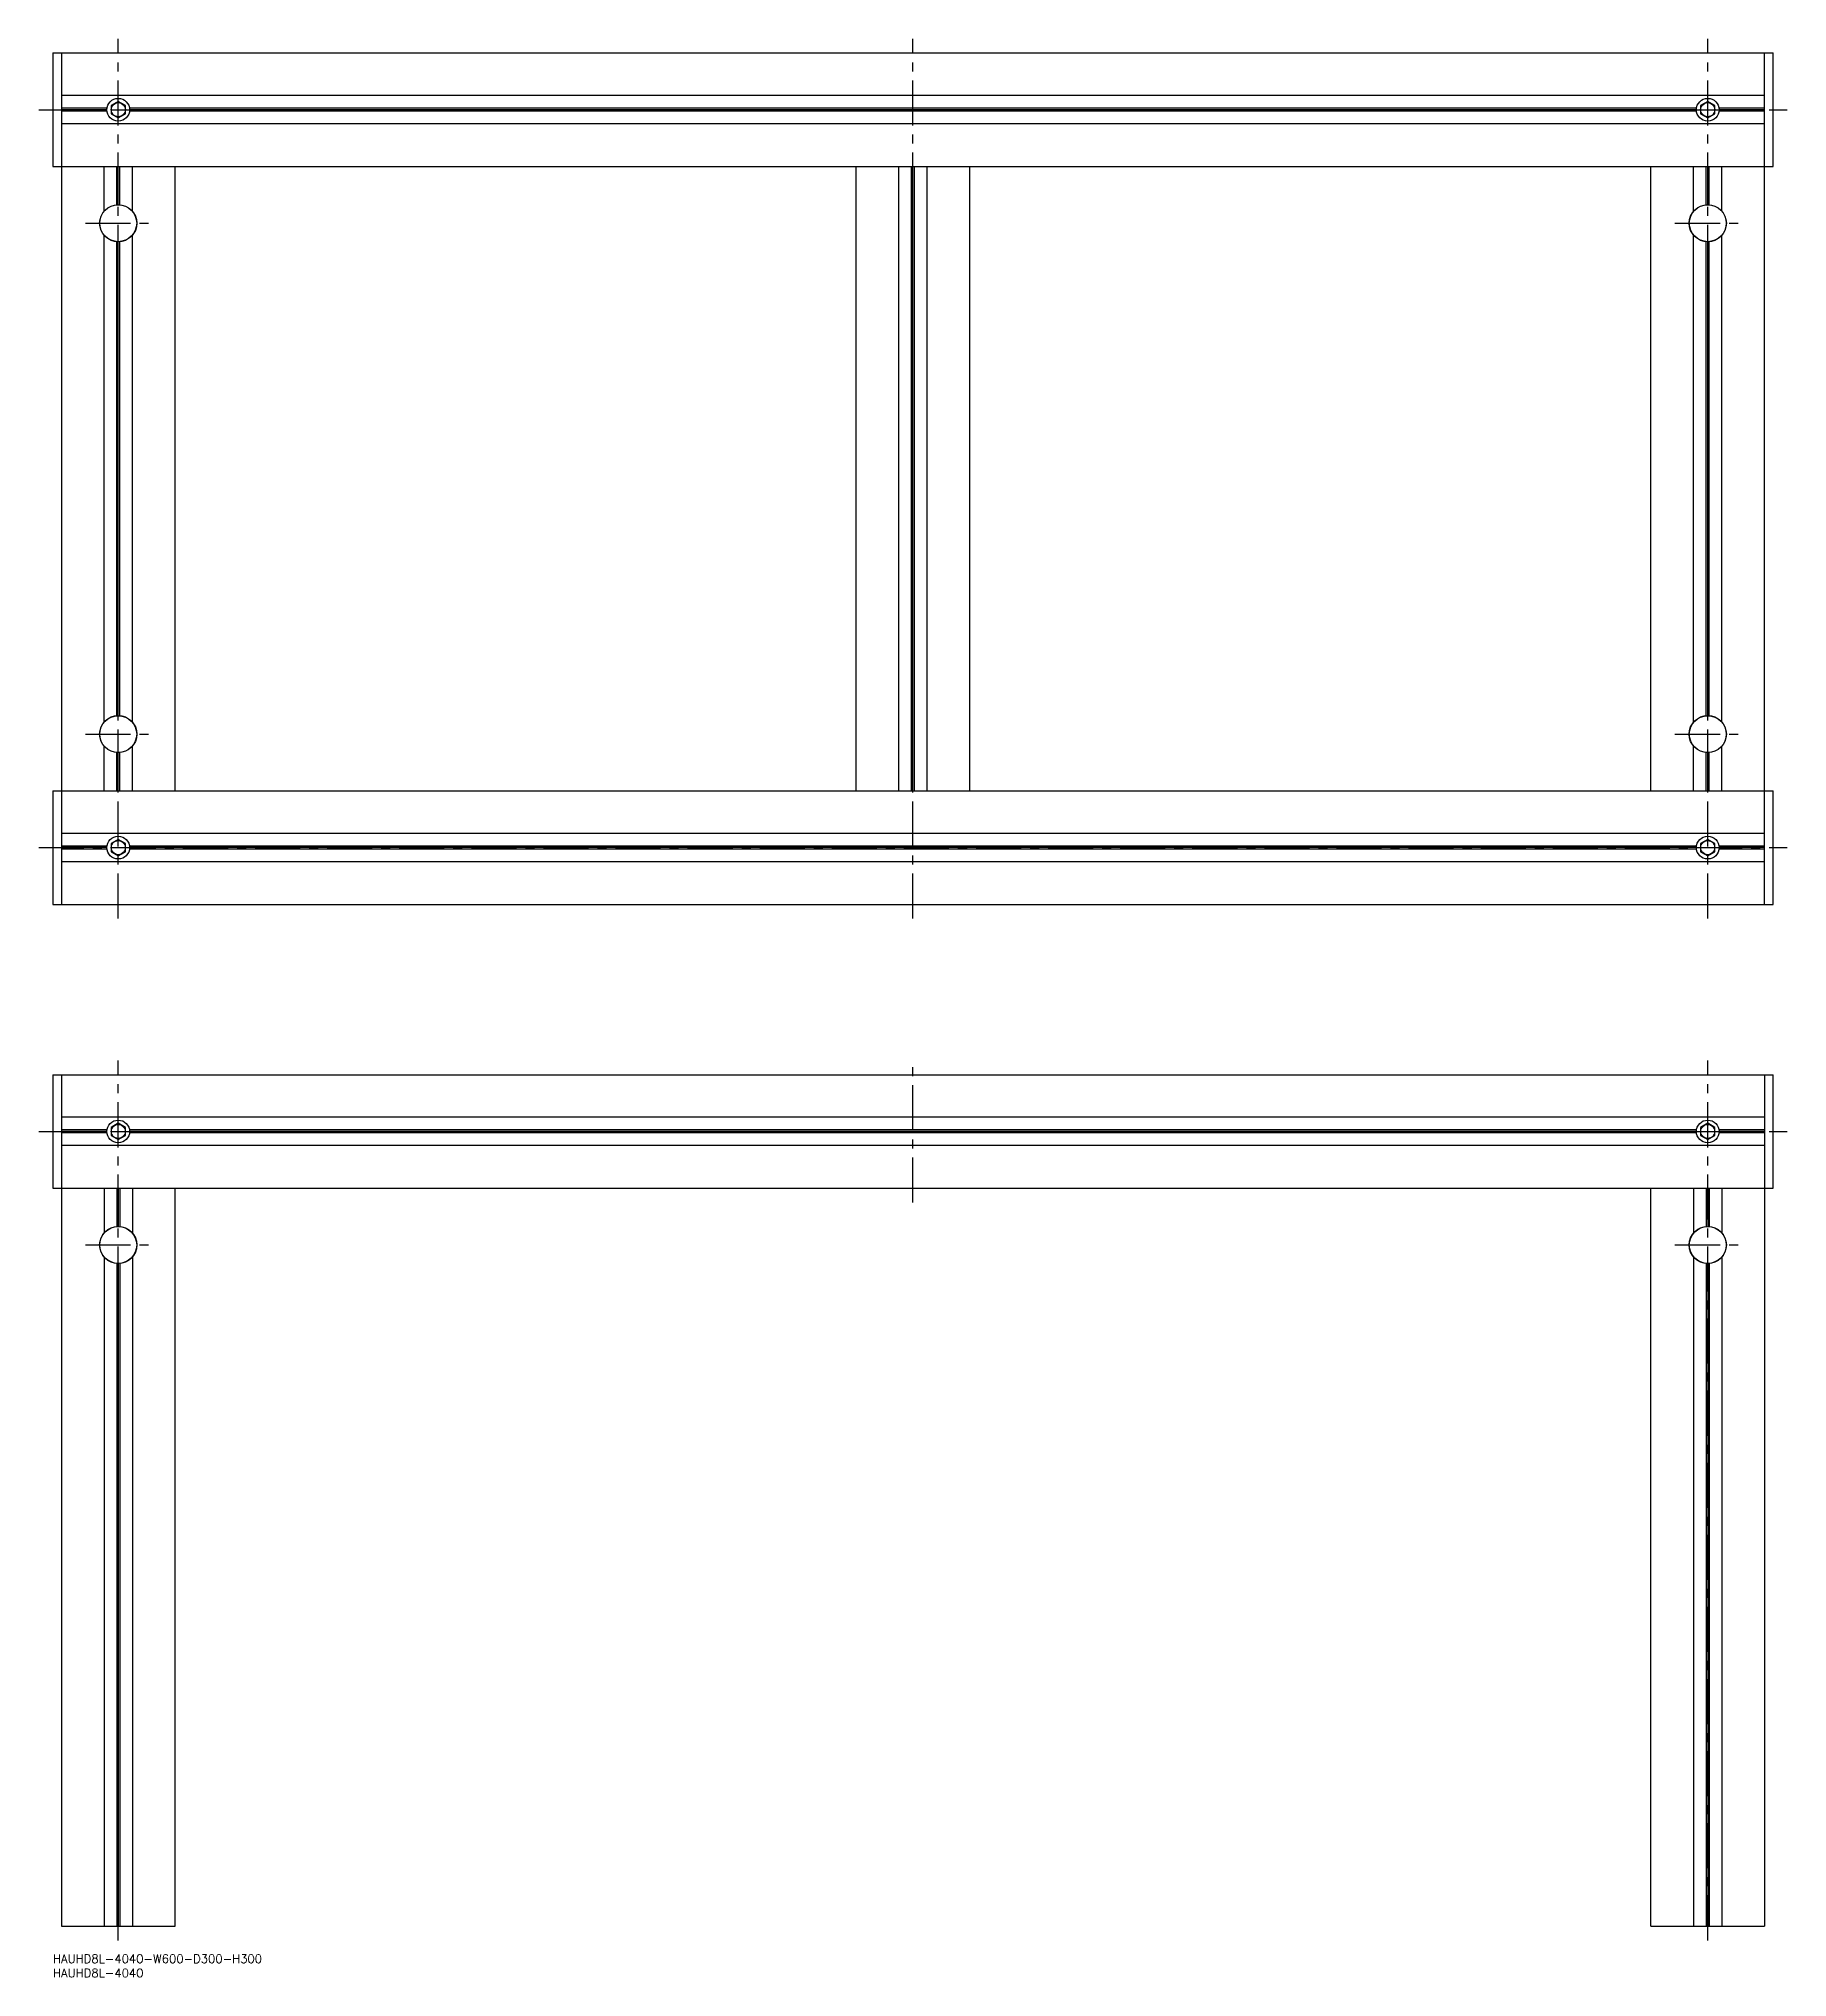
# Model space of a CAD drawing. Extents: x -5 to 1071, y -8 to 675.
# Drawn here: x -5 to 611, y -8 to 675 of the extents above; entities that cross this region are included whole.
import ezdxf

# ---------------------------------------------------------------- set-up
doc = ezdxf.new("R2010")
doc.units = 0
doc.header["$LTSCALE"] = 0.5
doc.linetypes.add('CENTER', pattern=[50.8, 31.75, -6.35, 6.35, -6.35])
for name, color, linetype in [('MSM_CENTER', 1, 'CENTER'), ('MSM_CONTINUOUS', 7, 'CONTINUOUS'), ('MSM_NARROW', 5, 'CONTINUOUS'), ('MSM_PART_NUMBER', 7, 'CONTINUOUS')]:
    doc.layers.add(name, color=color, linetype=linetype)
doc.styles.get("Standard").update_dxf_attribs({"font": 'txt.shx', "height": 3, "bigfont": 'bigfont.shx'})

# ---------------------------------------------------------------- blocks, each defined once
blk = doc.blocks.new('*U8')
at = {"layer": 'MSM_PART_NUMBER'}
blk.add_text('HAUHD8L-4040-W600-D300-H300', height=3, dxfattribs=at).set_placement((0, -3))
blk = doc.blocks.new('*U9')
at = {"layer": 'MSM_PART_NUMBER'}
blk.add_text('HAUHD8L-4040', height=3, dxfattribs=at).set_placement((0, -8))

msp = doc.modelspace()

# ---------------------------------------------------------------- linework, layer by layer
at = {"layer": 'MSM_CENTER'}
for p, q in [((23, 365), (23, 675)), ((303, 365), (303, 675)), ((583, 365), (583, 675)), ((-5, 650), (611, 650)), ((11.45, 610), (34.55, 610)), ((571.45, 610), (594.55, 610)), ((11.45, 430), (34.55, 430)), ((571.45, 430), (594.55, 430)), ((-5, 390), (611, 390)), ((23, 5), (23, 315)), ((303, 265), (303, 315)), ((583, 5), (583, 315)), ((-5, 290), (611, 290)), ((11.45, 250), (34.55, 250)), ((571.45, 250), (594.55, 250))]:
    msp.add_line(p, q, dxfattribs=at)
at = {"layer": 'MSM_CONTINUOUS'}
for p, q in [((0, 670), (0, 630)), ((0, 670), (606, 670)), ((3, 670), (3, 370)), ((603, 370), (603, 670)), ((606, 630), (606, 670)), ((603, 655), (3, 655)), ((19.03, 650.52), (3, 650.52)), ((19, 650), (3, 650)), ((19.03, 649.48), (3, 649.48)), ((23, 652.89), (20.5, 651.44)), ((20.5, 651.44), (20.5, 648.56)), ((25.5, 651.44), (23, 652.89)), ((25.5, 648.56), (25.5, 651.44)), ((579.03, 650.52), (26.97, 650.52)), ((579.03, 649.48), (26.97, 649.48)), ((579, 650), (27, 650)), ((583, 652.89), (580.5, 651.44)), ((580.5, 651.44), (580.5, 648.56)), ((585.5, 651.44), (583, 652.89)), ((585.5, 648.56), (585.5, 651.44)), ((603, 650.52), (586.97, 650.52)), ((603, 649.48), (586.97, 649.48)), ((603, 650), (587, 650)), ((603, 645), (3, 645)), ((20.5, 648.56), (23, 647.11)), ((23, 647.11), (25.5, 648.56)), ((580.5, 648.56), (583, 647.11)), ((583, 647.11), (585.5, 648.56)), ((0, 630), (606, 630)), ((18, 614.23), (18, 630)), ((22.48, 616.53), (22.48, 630)), ((23, 616.55), (23, 630)), ((23.52, 616.53), (23.52, 630)), ((28, 614.23), (28, 630)), ((43, 410), (43, 630)), ((283, 410), (283, 630)), ((298, 410), (298, 630)), ((302.48, 410), (302.48, 630)), ((303, 410), (303, 630)), ((303.52, 410), (303.52, 630)), ((308, 410), (308, 630)), ((323, 410), (323, 630)), ((563, 410), (563, 630)), ((578, 614.23), (578, 630)), ((582.48, 616.53), (582.48, 630)), ((583, 616.55), (583, 630)), ((583.52, 616.53), (583.52, 630)), ((588, 614.23), (588, 630)), ((19, 615.19), (19, 615.12)), ((27, 615.12), (27, 615.19)), ((579, 615.19), (579, 615.12)), ((587, 615.12), (587, 615.19)), ((18, 434.23), (18, 605.77)), ((19, 604.88), (19, 604.81)), ((22.48, 436.53), (22.48, 603.47)), ((23, 436.55), (23, 603.45)), ((23.52, 436.53), (23.52, 603.47)), ((27, 604.81), (27, 604.88)), ((28, 434.23), (28, 605.77)), ((578, 434.23), (578, 605.77)), ((579, 604.88), (579, 604.81)), ((582.48, 436.53), (582.48, 603.47)), ((583, 436.55), (583, 603.45)), ((583.52, 436.53), (583.52, 603.47)), ((587, 604.81), (587, 604.88)), ((588, 434.23), (588, 605.77)), ((19, 435.19), (19, 435.12)), ((27, 435.12), (27, 435.19)), ((579, 435.19), (579, 435.12)), ((587, 435.12), (587, 435.19)), ((18, 410), (18, 425.77)), ((19, 424.88), (19, 424.81)), ((22.48, 410), (22.48, 423.47)), ((23.52, 410), (23.52, 423.47)), ((27, 424.81), (27, 424.88)), ((28, 410), (28, 425.77)), ((578, 410), (578, 425.77)), ((579, 424.88), (579, 424.81)), ((582.48, 410), (582.48, 423.47)), ((583.52, 410), (583.52, 423.47)), ((587, 424.81), (587, 424.88)), ((588, 410), (588, 425.77)), ((23, 410), (23, 423.45)), ((583, 410), (583, 423.45)), ((0, 410), (606, 410)), ((0, 410), (0, 370)), ((606, 370), (606, 410)), ((603, 395), (3, 395)), ((19.03, 390.52), (3, 390.52)), ((19, 390), (3, 390)), ((19.03, 389.48), (3, 389.48)), ((23, 392.89), (20.5, 391.44)), ((20.5, 391.44), (20.5, 388.56)), ((25.5, 391.44), (23, 392.89)), ((25.5, 388.56), (25.5, 391.44)), ((579.03, 390.52), (26.97, 390.52)), ((579.03, 389.48), (26.97, 389.48)), ((579, 390), (27, 390)), ((583, 392.89), (580.5, 391.44)), ((580.5, 391.44), (580.5, 388.56)), ((585.5, 391.44), (583, 392.89)), ((585.5, 388.56), (585.5, 391.44)), ((603, 390.52), (586.97, 390.52)), ((603, 389.48), (586.97, 389.48)), ((603, 390), (587, 390)), ((603, 385), (3, 385)), ((20.5, 388.56), (23, 387.11)), ((23, 387.11), (25.5, 388.56)), ((580.5, 388.56), (583, 387.11)), ((583, 387.11), (585.5, 388.56)), ((0, 370), (606, 370)), ((0, 310), (606, 310)), ((0, 310), (0, 270)), ((3, 310), (3, 10)), ((603, 310), (603, 10)), ((606, 270), (606, 310)), ((603, 295), (3, 295)), ((19.03, 290.52), (3, 290.52)), ((19, 290), (3, 290)), ((19.03, 289.48), (3, 289.48)), ((23, 292.89), (20.5, 291.44)), ((20.5, 291.44), (20.5, 288.56)), ((20.5, 288.56), (23, 287.11)), ((25.5, 291.44), (23, 292.89)), ((23, 287.11), (25.5, 288.56)), ((25.5, 288.56), (25.5, 291.44)), ((579.03, 290.52), (26.97, 290.52)), ((579.03, 289.48), (26.97, 289.48)), ((579, 290), (27, 290)), ((583, 292.89), (580.5, 291.44)), ((580.5, 291.44), (580.5, 288.56)), ((580.5, 288.56), (583, 287.11)), ((585.5, 291.44), (583, 292.89)), ((583, 287.11), (585.5, 288.56)), ((585.5, 288.56), (585.5, 291.44)), ((603, 290.52), (586.97, 290.52)), ((603, 289.48), (586.97, 289.48)), ((603, 290), (587, 290)), ((603, 285), (3, 285)), ((0, 270), (606, 270)), ((18, 270), (18, 254.23)), ((22.48, 270), (22.48, 256.53)), ((23, 270), (23, 256.55)), ((23.52, 270), (23.52, 256.53)), ((28, 270), (28, 254.23)), ((43, 10), (43, 270)), ((563, 10), (563, 270)), ((578, 270), (578, 254.23)), ((582.48, 270), (582.48, 256.53)), ((583, 270), (583, 256.55)), ((583.52, 270), (583.52, 256.53)), ((588, 270), (588, 254.23)), ((19, 255.19), (19, 255.12)), ((27, 255.12), (27, 255.19)), ((579, 255.19), (579, 255.12)), ((587, 255.12), (587, 255.19)), ((18, 245.77), (18, 10)), ((19, 244.88), (19, 244.81)), ((22.48, 243.47), (22.48, 10)), ((23, 243.45), (23, 10)), ((23.52, 243.47), (23.52, 10)), ((27, 244.81), (27, 244.88)), ((28, 245.77), (28, 10)), ((578, 245.77), (578, 10)), ((579, 244.88), (579, 244.81)), ((582.48, 243.47), (582.48, 10)), ((583, 243.45), (583, 10)), ((583.52, 243.47), (583.52, 10)), ((587, 244.81), (587, 244.88)), ((588, 245.77), (588, 10)), ((3, 10), (43, 10)), ((563, 10), (603, 10))]:
    msp.add_line(p, q, dxfattribs=at)
for centre, radius in [((23, 650), 4), ((23, 650), 2.5), ((583, 650), 4), ((583, 650), 2.5), ((23, 610), 6.55), ((23, 610), 6.5), ((583, 610), 6.55), ((583, 610), 6.5), ((23, 430), 6.55), ((23, 430), 6.5), ((583, 430), 6.55), ((583, 430), 6.5), ((23, 390), 4), ((23, 390), 2.5), ((583, 390), 4), ((583, 390), 2.5), ((23, 290), 4), ((583, 290), 4), ((23, 290), 2.5), ((583, 290), 2.5), ((23, 250), 6.55), ((23, 250), 6.5), ((583, 250), 6.55), ((583, 250), 6.5)]:
    msp.add_circle(centre, radius, dxfattribs=at)
at = {"layer": 'MSM_NARROW'}
for p, q in [((19.68, 615.59), (19.68, 615.64)), ((26.32, 615.59), (26.32, 615.64)), ((579.68, 615.59), (579.68, 615.64)), ((586.32, 615.59), (586.32, 615.64)), ((19.68, 604.41), (19.68, 604.36)), ((26.32, 604.41), (26.32, 604.36)), ((579.68, 604.41), (579.68, 604.36)), ((586.32, 604.41), (586.32, 604.36)), ((19.68, 435.59), (19.68, 435.64)), ((26.32, 435.59), (26.32, 435.64)), ((579.68, 435.59), (579.68, 435.64)), ((586.32, 435.59), (586.32, 435.64)), ((19.68, 424.41), (19.68, 424.36)), ((26.32, 424.41), (26.32, 424.36)), ((579.68, 424.41), (579.68, 424.36)), ((586.32, 424.41), (586.32, 424.36)), ((19.68, 255.59), (19.68, 255.64)), ((26.32, 255.59), (26.32, 255.64)), ((579.68, 255.59), (579.68, 255.64)), ((586.32, 255.59), (586.32, 255.64)), ((19.68, 244.41), (19.68, 244.36)), ((26.32, 244.41), (26.32, 244.36)), ((579.68, 244.41), (579.68, 244.36)), ((586.32, 244.41), (586.32, 244.36))]:
    msp.add_line(p, q, dxfattribs=at)

# ---------------------------------------------------------------- block references
at = {"layer": 'MSM_CONTINUOUS'}
for name in ['*U8', '*U9']:
    msp.add_blockref(name, (0, 0), dxfattribs=at)

doc.saveas('drawing.dxf')
